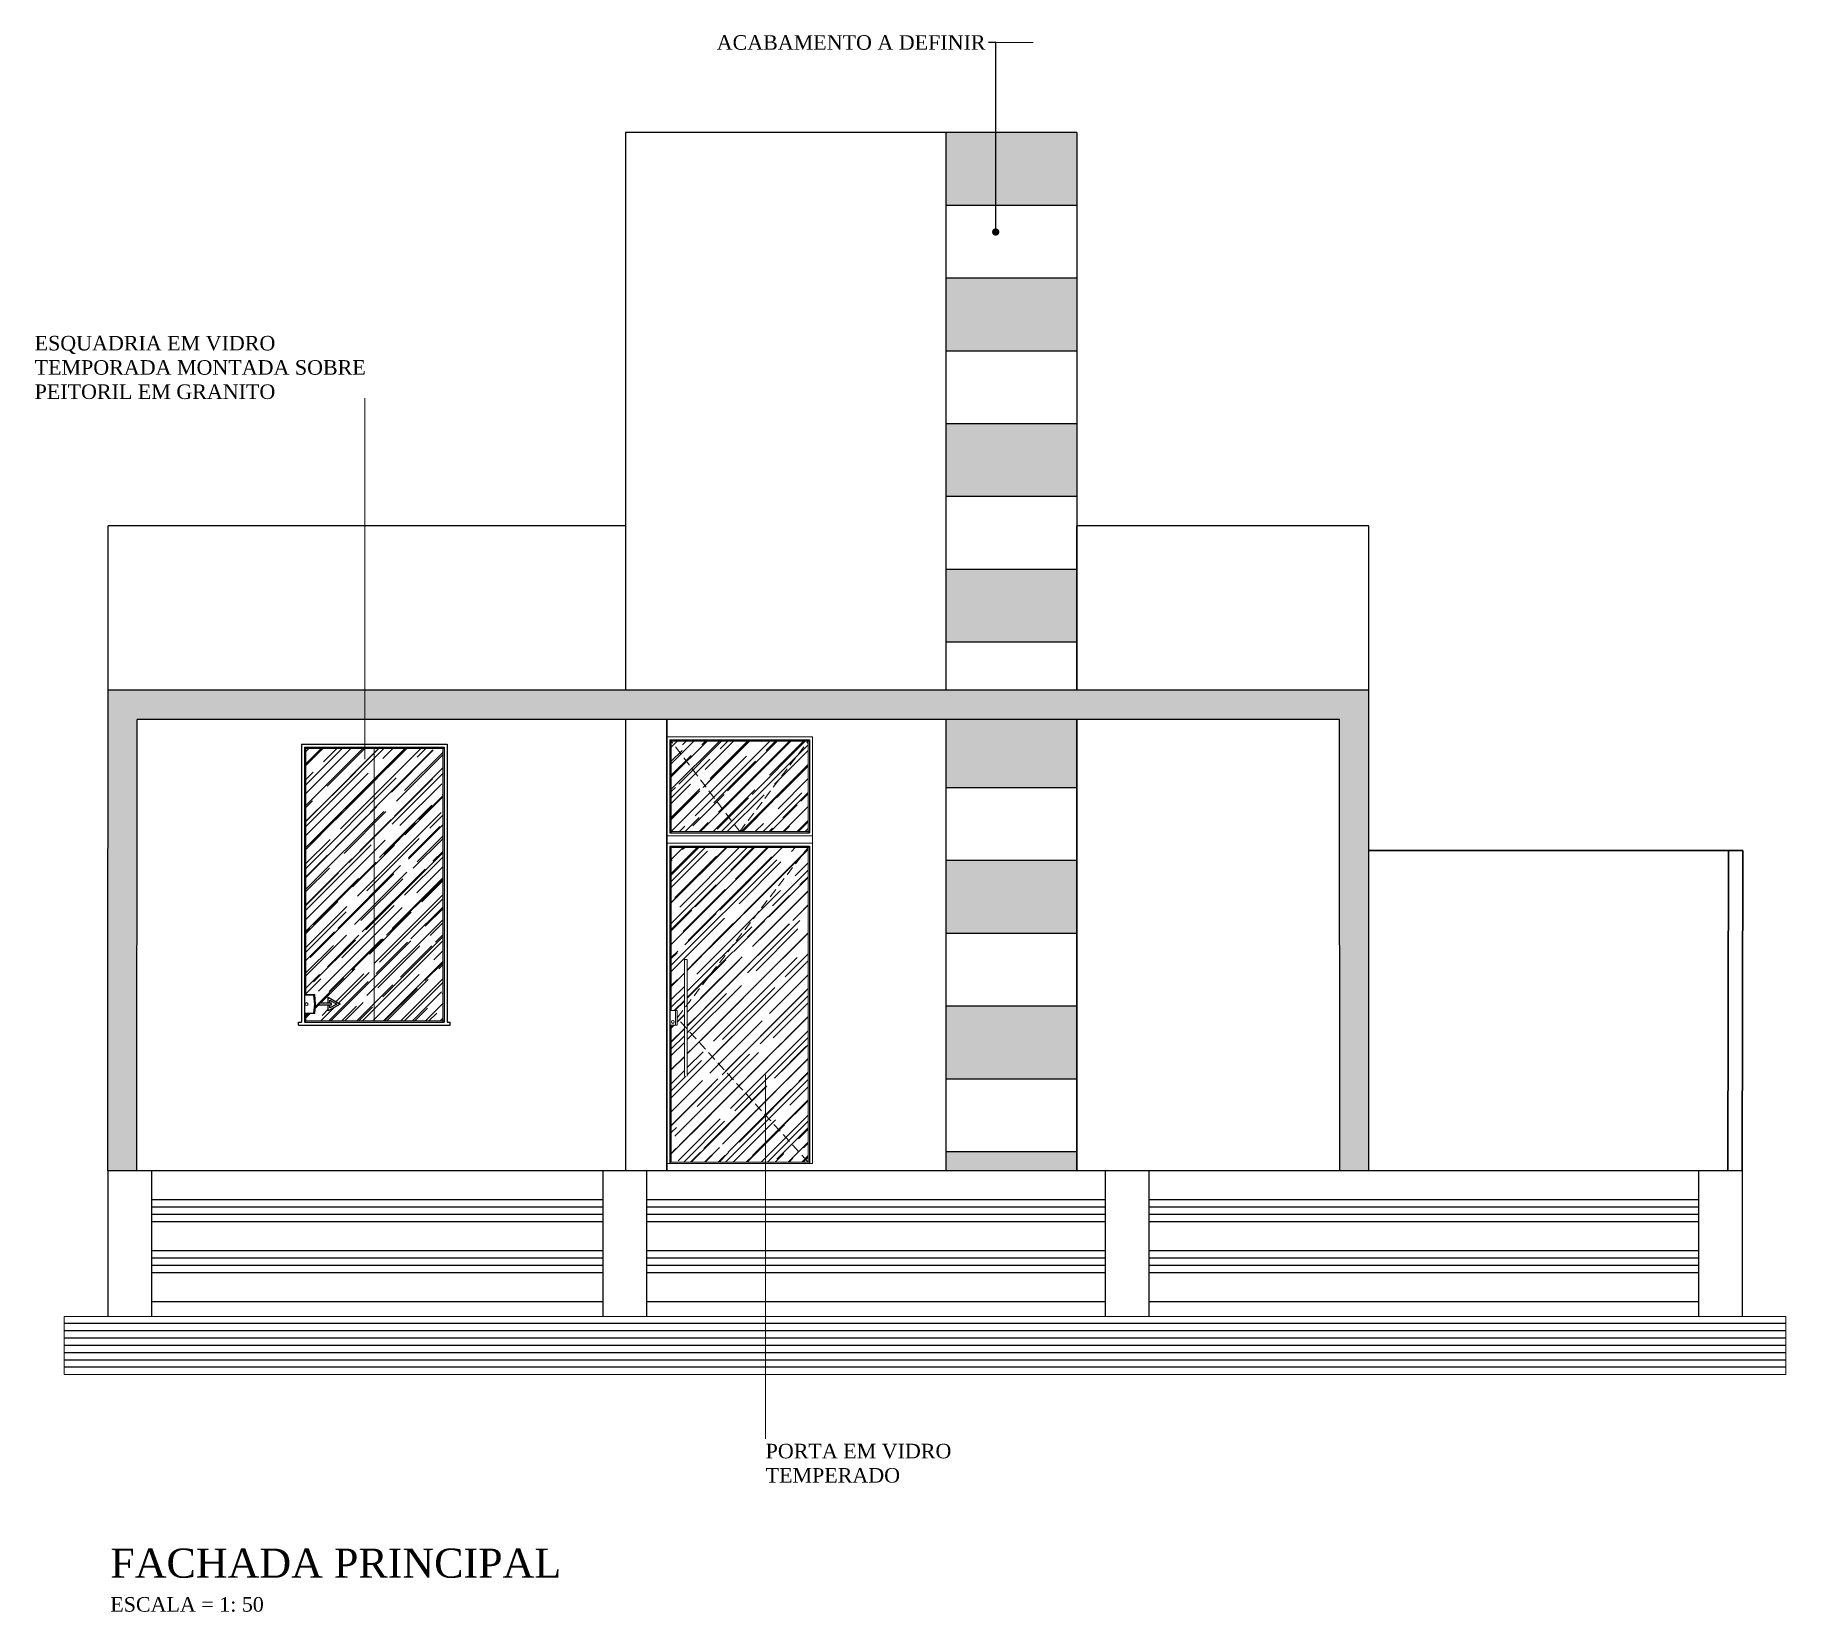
# Model space of a CAD drawing. Header units: centimetres. Extents: x -48696 to 156237, y -5617 to 29024.
# Drawn here: x -16652 to -15449, y 6358 to 7441 of the extents above; entities that cross this region are included whole.
import ezdxf
from ezdxf import colors
from ezdxf.entities.mleader import LeaderData, LeaderLine
from ezdxf.math import Vec2, Vec3

# ---------------------------------------------------------------- set-up
doc = ezdxf.new("R2010")
doc.units = ezdxf.units.CM
doc.linetypes.add('HIDDEN', pattern=[9.525, 6.35, -3.175])
for name, color, linetype in [('ACESSORIOS', 2, 'Continuous'), ('Grama', 84, 'Continuous'), ('Piso', 55, 'Continuous'), ('PN010', 1, 'Continuous'), ('Texto', 2, 'Continuous')]:
    doc.layers.add(name, color=color, linetype=linetype)
for name, color, linetype, lineweight in [('Fachadas - Varanda', 3, 'Continuous', 30), ('Pilares Sub-solo', 7, 'Continuous', 70), ('Pisos Externos', 15, 'Continuous', 9), ('Portas - Janelas', 2, 'Continuous', 20), ('Projeção Portas', 55, 'HIDDEN', 5)]:
    doc.layers.add(name, color=color, linetype=linetype, lineweight=lineweight)
doc.styles.get("Standard").update_dxf_attribs({"font": 'arial.ttf'})
doc.styles.add('Valéria', font='romantic.ttf', dxfattribs={"height": 10})
pattern_1 = [(0, (0, 0), (0, 6.985), [5.08, -1.905]), (90, (0, 0), (-6.985, 4e-16), [5.08, -1.905])]

msp = doc.modelspace()

# ---------------------------------------------------------------- texts
at = {"char_height": 10, "attachment_point": 1}
for s, insert, width in [('{\\fRomantic|b0|i0|c2|p2;\\C2;ESQUADRIA EM VIDRO \\PTEMPORADA MONTADA SOBRE\\PPEITORIL EM GRANITO}', (-16651.98234, 7234.24747), 224.6255116), ('{\\fRomantic|b0|i0|c2|p2;\\C2;PORTA EM VIDRO\\PTEMPERADO}', (-16149.94748, 6473.31107), 125.3482265)]:
    msp.add_mtext(s, dxfattribs=dict(at, insert=insert, width=width))
at = {"layer": 'Texto', "insert": (-16600.02218, 6401.34587), "char_height": 10, "attachment_point": 1, "style": 'Valéria'}
msp.add_mtext('{\\H2x;\\C5;FACHADA PRINCIPAL \\P\\H0.5x;\\C2;ESCALA = 1: 50}', dxfattribs=at)

# ---------------------------------------------------------------- blocks, each defined once
blk = doc.blocks.new('_Dot')
at = {"color": 0, "linetype": 'ByBlock', "lineweight": -2}
blk.add_line((-0.5, 0), (-1, 0), dxfattribs=at)
at = {"color": 0, "linetype": 'ByBlock', "const_width": 0.5}
blk.add_lwpolyline([(-0.25, 0, 1), (0.25, 0, 1)], format="xyb", close=True, dxfattribs=at)

# ---------------------------------------------------------------- hatches: boundary and pattern name
h = msp.add_hatch()
h.set_pattern_fill('ANGLE', color=43)
h.set_pattern_definition(pattern_1)
h.paths.add_polyline_path([(-15991.93735, 7373.83359), (-16026.2024, 7373.83359), (-16026.2024, 7323.83359), (-15991.93735, 7323.83359)])
h.paths.add_polyline_path([(-15966.31766, 7373.83359), (-15991.93735, 7373.83359), (-15991.93735, 7323.83359), (-15966.31766, 7323.83359)])
h.paths.add_polyline_path([(-15936.2024, 7373.83359), (-15966.31766, 7373.83359), (-15966.31766, 7323.83359), (-15936.2024, 7323.83359)])
h.paths.add_polyline_path([(-15936.2024, 7273.83359), (-15966.31766, 7273.83359), (-15966.31766, 7223.83359), (-15936.2024, 7223.83359)])
h.paths.add_polyline_path([(-15966.31766, 7273.83359), (-16026.2024, 7273.83359), (-16026.2024, 7223.83359), (-15966.31766, 7223.83359)])
h.paths.add_polyline_path([(-15966.31766, 7173.83359), (-16026.2024, 7173.83359), (-16026.2024, 7123.83359), (-15966.31766, 7123.83359)])
h.paths.add_polyline_path([(-15936.2024, 7173.83359), (-15966.31766, 7173.83359), (-15966.31766, 7123.83359), (-15936.2024, 7123.83359)])
h.paths.add_polyline_path([(-15936.2024, 7073.83359), (-15966.31766, 7073.83359), (-15966.31766, 7023.83359), (-15936.2024, 7023.83359)])
h.paths.add_polyline_path([(-15966.31766, 7073.83359), (-16026.2024, 7073.83359), (-16026.2024, 7023.83359), (-15966.31766, 7023.83359)])
h.paths.add_polyline_path([(-15936.2024, 6970.83359), (-16026.2024, 6970.83359), (-16026.2024, 6923.83359), (-15936.2024, 6923.83359)])
h.paths.add_polyline_path([(-15936.2024, 6873.83359), (-16026.2024, 6873.83359), (-16026.2024, 6823.83359), (-15936.2024, 6823.83359)])
h.paths.add_polyline_path([(-15936.2024, 6773.83359), (-16026.2024, 6773.83359), (-16026.2024, 6723.83359), (-15936.2024, 6723.83359)])
h.paths.add_polyline_path([(-15936.2024, 6673.83359), (-16026.2024, 6673.83359), (-16026.2024, 6660.83359), (-15936.2024, 6660.83359)])
h = msp.add_hatch()
h.set_pattern_fill('ANGLE', color=43)
h.set_pattern_definition(pattern_1)
h.paths.add_polyline_path([(-15735.742, 6990.83359), (-16425.28917, 6990.83359), (-16425.28917, 6970.83359), (-15755.73983, 6970.83359), (-15755.70617, 6660.83359), (-15735.70617, 6660.83359)])
h.paths.add_polyline_path([(-16425.28917, 6990.83359), (-16601.59448, 6990.83359), (-16601.69044, 6660.83359), (-16581.69044, 6660.83359), (-16581.60029, 6970.83359), (-16425.28917, 6970.83359)])
at = {"layer": 'Grama', "transparency": 33554559}
h = msp.add_hatch(dxfattribs=at)
h.set_pattern_fill('AR-RROOF', color=33, scale=0.4, angle=45)
h.set_pattern_definition([(45, (12101.831, -6103.014), (8.621046, 22.9894557), [152.4, -20.32, 50.8, -10.16]), (45, (12107.794, -6089.867), (-16.7391974, 2.3707876), [30.48, -3.3528, 60.96, -7.62]), (45, (12099.317, -6093.315), (32.5444482, 42.1712827), [81.28, -14.224, 40.64, -10.16])])
h.paths.add_polyline_path([(-16418.70674, 6950.83359), (-16465.70674, 6950.83359), (-16465.70674, 6781.8336), (-16459.55077, 6781.8336), (-16459.00032, 6775.33359), (-16459.55077, 6768.83359), (-16465.70674, 6768.83359), (-16465.70674, 6763.83359), (-16418.70674, 6763.83359)])
h.paths.add_polyline_path([(-16450.28943, 6779.98935), (-16442.22543, 6775.33359), (-16450.28943, 6770.67784), (-16450.28943, 6774.75759), (-16456.62543, 6774.75759), (-16456.62543, 6775.90959), (-16450.28943, 6775.90959)], flags=16)
h.paths.add_polyline_path([(-16418.70674, 6763.83359), (-16371.70674, 6763.83359), (-16371.70674, 6950.83359), (-16418.70674, 6950.83359)])
h = msp.add_hatch(dxfattribs=at)
h.set_pattern_fill('AR-RROOF', color=33, scale=0.4, angle=45)
h.set_pattern_definition([(45, (-80323.108, 4722.039), (8.6210459, 22.9894557), [152.4, -20.32, 50.8, -10.16]), (45, (-80317.146, 4735.186), (-16.7391974, 2.3707876), [30.48, -3.3528, 60.96, -7.62]), (45, (-80325.623, 4731.737), (32.5444482, 42.17128274), [81.28, -14.224, 40.64, -10.16])])
h.paths.add_polyline_path([(-16120.75213, 6955.83359), (-16167.75213, 6893.83359), (-16120.75213, 6893.83359)], flags=17)
h.paths.add_polyline_path([(-16120.75213, 6955.83359), (-16214.75213, 6955.83359), (-16167.75213, 6893.83359)])
h.paths.add_polyline_path([(-16214.75213, 6955.83359), (-16214.75213, 6893.83359), (-16167.75213, 6893.83359)], flags=17)
h.paths.add_polyline_path([(-16120.75213, 6882.83359), (-16161.18702, 6882.83359), (-16214.75213, 6877.96537), (-16214.75213, 6770.83359), (-16210.75213, 6770.83359), (-16210.75213, 6765.83359), (-16205.75213, 6772.33359), (-16205.75213, 6805.83359), (-16203.75213, 6805.83359), (-16203.75213, 6774.93359)])
h.paths.add_polyline_path([(-16161.18702, 6882.83359), (-16214.75213, 6882.83359), (-16214.75213, 6877.96537)], flags=17)
h.paths.add_polyline_path([(-16205.75213, 6760.33359), (-16210.75213, 6765.83359), (-16210.75213, 6760.83359), (-16214.75213, 6760.83359), (-16214.75213, 6716.83202), (-16165.21441, 6715.7421), (-16203.75213, 6758.13359), (-16203.75213, 6725.83359), (-16205.75213, 6725.83359)])
h.paths.add_polyline_path([(-16120.75213, 6882.83359), (-16203.75213, 6774.93359), (-16203.75213, 6758.13359), (-16165.21441, 6715.7421), (-16120.75213, 6714.76385)])
h.paths.add_polyline_path([(-16205.75213, 6772.33359), (-16210.75213, 6765.83359), (-16205.75213, 6760.33359)])
h.paths.add_polyline_path([(-16120.75213, 6714.76385), (-16165.21441, 6715.7421), (-16120.75213, 6666.83359)], flags=17)
h.paths.add_polyline_path([(-16165.21441, 6715.7421), (-16214.75213, 6716.83202), (-16214.75213, 6666.83359), (-16120.75213, 6666.83359)])

# ---------------------------------------------------------------- linework, layer by layer
for p, q in [((-16246.20674, 7373.83359), (-16246.20674, 6990.83359)), ((-15936.2024, 7373.83359), (-16246.20674, 7373.83359)), ((-16026.2024, 7373.83359), (-16026.2024, 6990.83359)), ((-15936.2024, 7373.83359), (-15936.2024, 6990.83359)), ((-15936.2024, 7323.83359), (-16026.2024, 7323.83359)), ((-15936.2024, 7273.83359), (-16026.2024, 7273.83359)), ((-15936.2024, 7223.83359), (-16026.2024, 7223.83359)), ((-15936.2024, 7173.83359), (-16026.2024, 7173.83359)), ((-15936.2024, 7123.83359), (-16026.2024, 7123.83359)), ((-16601.69044, 6660.83359), (-16601.56162, 7103.83359)), ((-16246.20674, 7103.83359), (-16601.56162, 7103.83359)), ((-15936.2024, 6990.83359), (-15936.2024, 7103.83359)), ((-15735.75427, 7103.83359), (-15936.2024, 7103.83359)), ((-15735.70617, 6660.83359), (-15735.75427, 7103.83359)), ((-15936.2024, 7073.83359), (-16026.2024, 7073.83359)), ((-15936.2024, 7023.83359), (-16026.2024, 7023.83359)), ((-15735.73983, 6990.83359), (-16601.69044, 6990.83359)), ((-16581.69044, 6660.82778), (-16581.60029, 6970.83359)), ((-15755.73983, 6970.83359), (-16581.60029, 6970.83359)), ((-16246.20674, 6970.83359), (-16246.20674, 6660.83359)), ((-16217.75213, 6970.83359), (-16217.75213, 6660.83359)), ((-16026.2024, 6970.83359), (-16026.2024, 6660.83359)), ((-15936.2024, 6660.83359), (-15936.2024, 6970.83359)), ((-15936.2024, 6970.83359), (-15936.2024, 6660.83359)), ((-15755.70617, 6660.83142), (-15755.73983, 6970.83359)), ((-15936.2024, 6923.83359), (-16026.2024, 6923.83359)), ((-15936.2024, 6873.83359), (-16026.2024, 6873.83359)), ((-15936.2024, 6823.83359), (-16026.2024, 6823.83359)), ((-15936.2024, 6773.83359), (-16026.2024, 6773.83359)), ((-15936.2024, 6723.83359), (-16026.2024, 6723.83359)), ((-15936.2024, 6673.83359), (-16026.2024, 6673.83359)), ((-16601.69044, 6660.83359), (-16601.71952, 6560.83359)), ((-15479.20718, 6660.83359), (-16601.69044, 6660.83359)), ((-16571.69044, 6660.82487), (-16571.71952, 6560.82487)), ((-16261.69044, 6660.83359), (-16261.69044, 6560.83359)), ((-16231.69044, 6660.83359), (-16231.69044, 6560.83359)), ((-15916.69044, 6660.83359), (-15916.69044, 6560.83359)), ((-15886.69044, 6660.83359), (-15886.69044, 6560.83359)), ((-15509.20718, 6660.83359), (-15509.20718, 6560.83359)), ((-15479.20718, 6660.83359), (-15479.20713, 6660.86144)), ((-15479.20718, 6660.83359), (-15479.20718, 6560.83359)), ((-16261.69044, 6640.83359), (-16571.69625, 6640.83359)), ((-15916.69044, 6640.83359), (-16231.69044, 6640.83359)), ((-15509.20718, 6640.83359), (-15886.69044, 6640.83359)), ((-16261.69044, 6625.83359), (-16571.70061, 6625.83359)), ((-16261.69044, 6630.83359), (-16571.69916, 6630.83359)), ((-16261.69044, 6635.83359), (-16571.69771, 6635.83359)), ((-15916.69044, 6635.83359), (-16231.69044, 6635.83359)), ((-15916.69044, 6630.83359), (-16231.69044, 6630.83359)), ((-15916.69044, 6625.83359), (-16231.69044, 6625.83359)), ((-15509.20718, 6635.83359), (-15886.69044, 6635.83359)), ((-15509.20718, 6630.83359), (-15886.69044, 6630.83359)), ((-15509.20718, 6625.83359), (-15886.69044, 6625.83359)), ((-16261.69044, 6605.83359), (-16571.70643, 6605.83359)), ((-15916.69044, 6605.83359), (-16231.69044, 6605.83359)), ((-15509.20718, 6605.83359), (-15886.69044, 6605.83359)), ((-16261.69044, 6590.83359), (-16571.71079, 6590.83359)), ((-16261.69044, 6595.83359), (-16571.70934, 6595.83359)), ((-16261.69044, 6600.83359), (-16571.70788, 6600.83359)), ((-15916.69044, 6600.83359), (-16231.69044, 6600.83359)), ((-15916.69044, 6595.83359), (-16231.69044, 6595.83359)), ((-15916.69044, 6590.83359), (-16231.69044, 6590.83359)), ((-15509.20718, 6600.83359), (-15886.69044, 6600.83359)), ((-15509.20718, 6595.83359), (-15886.69044, 6595.83359)), ((-15509.20718, 6590.83359), (-15886.69044, 6590.83359)), ((-16261.69044, 6570.83359), (-16571.71661, 6570.83359)), ((-15916.69044, 6570.83359), (-16231.69044, 6570.83359)), ((-15509.20718, 6570.83359), (-15886.69044, 6570.83359)), ((-15449.20718, 6555.83359), (-16631.71952, 6555.83359)), ((-15449.20718, 6550.83359), (-16631.71952, 6550.83359)), ((-15449.20718, 6545.83359), (-16631.71952, 6545.83359)), ((-15449.20718, 6540.83359), (-16631.71952, 6540.83359)), ((-15449.20718, 6535.83359), (-16631.71952, 6535.83359)), ((-15449.20718, 6530.83359), (-16631.71952, 6530.83359)), ((-15449.20718, 6525.83359), (-16631.71952, 6525.83359))]:
    msp.add_line(p, q)
at = {"layer": 'ACESSORIOS'}
for p, q in [((-16468.70674, 6953.83359), (-16468.70674, 6762.83359)), ((-16468.70674, 6953.83359), (-16368.70674, 6953.83359)), ((-16368.70674, 6953.83359), (-16368.70674, 6762.83359)), ((-16470.70674, 6762.83359), (-16468.70674, 6762.83359)), ((-16470.70674, 6760.83359), (-16470.70674, 6762.83359)), ((-16470.70674, 6760.83359), (-16366.70674, 6760.83359)), ((-16368.70674, 6762.83359), (-16366.70674, 6762.83359)), ((-16366.70674, 6760.83359), (-16366.70674, 6762.83359))]:
    msp.add_line(p, q, dxfattribs=at)
at = {"layer": 'Fachadas - Varanda'}
for p, q in [((-16217.75213, 6970.83359), (-16217.75213, 6660.83359)), ((-15735.73006, 6880.83359), (-15478.79474, 6880.86148)), ((-15489.20717, 6660.85234), (-15488.79476, 6880.8604)), ((-15479.20718, 6660.83359), (-15478.79474, 6880.86148))]:
    msp.add_line(p, q, dxfattribs=at)
at = {"layer": 'Piso'}
for points in [[(-16456.62543, 6775.90959), (-16456.62543, 6774.75759), (-16447.98543, 6774.75759), (-16447.98543, 6775.90959), (-16456.62543, 6775.90959)], [(-16450.28943, 6775.90959), (-16450.28943, 6779.98935), (-16442.22543, 6775.33359), (-16450.28943, 6770.67784), (-16450.28943, 6774.75759)], [(-16449.13743, 6775.90959), (-16449.13743, 6777.99402), (-16444.52943, 6775.33359), (-16449.13743, 6772.67316), (-16449.13743, 6774.75759)]]:
    msp.add_lwpolyline(points, dxfattribs=at)
at = {"layer": 'Pisos Externos'}
for p, q in [((-15991.93735, 7435.67261), (-15966.31766, 7435.67261)), ((-16425.28917, 7191.52436), (-16425.28917, 6943.53072)), ((-16466.70674, 6950.83359), (-16370.70674, 6950.83359)), ((-16465.70674, 6951.83359), (-16465.70674, 6781.8336)), ((-16418.70674, 6950.83359), (-16418.70674, 6763.83359)), ((-16371.70674, 6951.83359), (-16371.70674, 6762.83359)), ((-16215.75213, 6955.83359), (-16119.75213, 6955.83359)), ((-16214.75213, 6956.83359), (-16214.75213, 6892.83359)), ((-16120.75213, 6956.83359), (-16120.75213, 6892.83359)), ((-16215.75213, 6893.83359), (-16119.75213, 6893.83359)), ((-16215.75213, 6882.83359), (-16119.75213, 6882.83359)), ((-16214.75213, 6883.83359), (-16214.75213, 6770.83359)), ((-16120.75213, 6883.83359), (-16120.75213, 6666.83359)), ((-16466.70674, 6781.8336), (-16459.55077, 6781.8336)), ((-16460.4087, 6781.53359), (-16466.70674, 6781.53359)), ((-16459.88365, 6775.33359), (-16460.4087, 6781.53359)), ((-16460.4087, 6769.1336), (-16459.88365, 6775.33359)), ((-16459.85662, 6781.53359), (-16459.33157, 6775.33359)), ((-16459.85662, 6769.1336), (-16459.33157, 6775.33359)), ((-16459.55077, 6781.8336), (-16459.00032, 6775.33359)), ((-16459.00032, 6775.33359), (-16459.55077, 6768.83359)), ((-16215.75214, 6770.83359), (-16210.75214, 6770.83359)), ((-16211.75214, 6770.83359), (-16211.75214, 6760.83359)), ((-16210.75214, 6770.83359), (-16210.75214, 6760.83359)), ((-16460.4087, 6769.1336), (-16466.70674, 6769.1336)), ((-16459.55077, 6768.83359), (-16466.70674, 6768.83359)), ((-16466.70674, 6763.83359), (-16370.70674, 6763.83359)), ((-16465.70674, 6768.83359), (-16465.70674, 6762.83359)), ((-16210.75214, 6760.83359), (-16215.75214, 6760.83359)), ((-16214.75213, 6760.83359), (-16214.75213, 6666.83359)), ((-16149.94748, 6476.6444), (-16149.94748, 6726.74644)), ((-16215.75213, 6666.83359), (-16119.75213, 6666.83359))]:
    msp.add_line(p, q, dxfattribs=at)
for points in [[(-16205.75213, 6805.83359), (-16205.75213, 6725.83359)], [(-16203.75213, 6725.83359), (-16203.75213, 6805.83359), (-16205.75213, 6805.83359)]]:
    msp.add_lwpolyline(points, dxfattribs=at)
for centre in [(-16465.20674, 6775.33359), (-16213.67586, 6763.03745)]:
    msp.add_circle(centre, 1, dxfattribs=at)
at = {"layer": 'PN010'}
for p, q in [((-16466.70674, 6951.83359), (-16466.70674, 6762.83359)), ((-16466.70674, 6951.83359), (-16370.70674, 6951.83359)), ((-16370.70674, 6951.83359), (-16370.70674, 6762.83359)), ((-16215.75213, 6956.83359), (-16119.75213, 6956.83359)), ((-16215.75213, 6956.83359), (-16215.75213, 6892.83359)), ((-16119.75213, 6956.83359), (-16119.75213, 6892.83359)), ((-16215.75213, 6892.83359), (-16119.75213, 6892.83359)), ((-16215.75213, 6883.83359), (-16215.75213, 6665.83359)), ((-16215.75213, 6883.83359), (-16119.75213, 6883.83359)), ((-16119.75213, 6883.83359), (-16119.75213, 6665.83359)), ((-16466.70674, 6762.83359), (-16370.70674, 6762.83359))]:
    msp.add_line(p, q, dxfattribs=at)
at = {"layer": 'Portas - Janelas'}
for p, q in [((-16217.75213, 6958.83359), (-16117.75213, 6958.83359)), ((-16117.75213, 6958.83359), (-16117.75213, 6665.83359)), ((-16217.75213, 6890.83359), (-16117.75213, 6890.83359)), ((-16217.75213, 6885.83359), (-16117.75213, 6885.83359)), ((-16217.75213, 6665.83359), (-16117.75213, 6665.83359)), ((-15449.20718, 6560.83359), (-16631.71952, 6560.83359)), ((-16631.71952, 6560.83359), (-16631.71952, 6520.83359)), ((-15449.20718, 6520.83359), (-15449.20718, 6560.83359)), ((-15449.20718, 6520.83359), (-16631.71952, 6520.83359))]:
    msp.add_line(p, q, dxfattribs=at)
at = {"layer": 'Projeção Portas'}
for p, q in [((-16167.75213, 6893.83359), (-16214.75213, 6955.83359)), ((-16167.75213, 6893.83359), (-16120.75213, 6955.83359)), ((-16210.75213, 6765.83359), (-16120.75213, 6882.83359)), ((-16120.75213, 6666.83359), (-16210.75213, 6765.83359))]:
    msp.add_line(p, q, dxfattribs=at)

msp.set_redraw_order([(e.dxf.handle, doc.entitydb.next_handle()) for e in msp.query("TEXT MTEXT ATTDEF DIMENSION ARC_DIMENSION")])  # texts and dimensions are drawn at this point

# ---------------------------------------------------------------- leaders
at = {"layer": 'Pilares Sub-solo'}
ml = msp.add_multileader_mtext('Standard', dxfattribs=at)
ml.set_content('ACABAMENTO A DEFINIR', color=2, style='Valéria')
ml.set_leader_properties(color=15)
ml.set_arrow_properties(name='DOT')
ml.build(insert=Vec2(0, 0))
ml.multileader.update_dxf_attribs({"dogleg_length": 5, "arrow_head_size": 5})
ctx = ml.context
ctx.base_point, ctx.char_height, ctx.arrow_head_size, ctx.plane_origin = Vec3(-16181.33676, 7435.67261), 10, 5, Vec3(-15991.93735, 7328.0897)
ctx.text_align_type = 2
notes = []
notes.append((ctx, [(0, (1, 1, 0), (-15991.93735, 7435.67261), (-1, 0), 5, [(0, [(-15991.93735, 7305.58828)], 0, [])])]))
ctx.mtext.insert, ctx.mtext.alignment, ctx.mtext.flow_direction = Vec3(-15998.93735, 7440.77616), 3, 5
for ctx, leaders in notes:
    for number, flags, end, landing, length, lines in leaders:
        leader = LeaderData()
        leader.index, (leader.has_last_leader_line, leader.has_dogleg_vector, leader.attachment_direction) = number, flags
        leader.last_leader_point, leader.dogleg_vector, leader.dogleg_length = Vec3(end), Vec3(landing), length
        for number, points, colour, breaks in lines:
            line = LeaderLine()
            line.index, line.vertices, line.color, line.breaks = number, Vec3.list(points), colors.encode_raw_color(colour), breaks
            leader.lines.append(line)
        ctx.leaders.append(leader)

doc.saveas('drawing.dxf')
